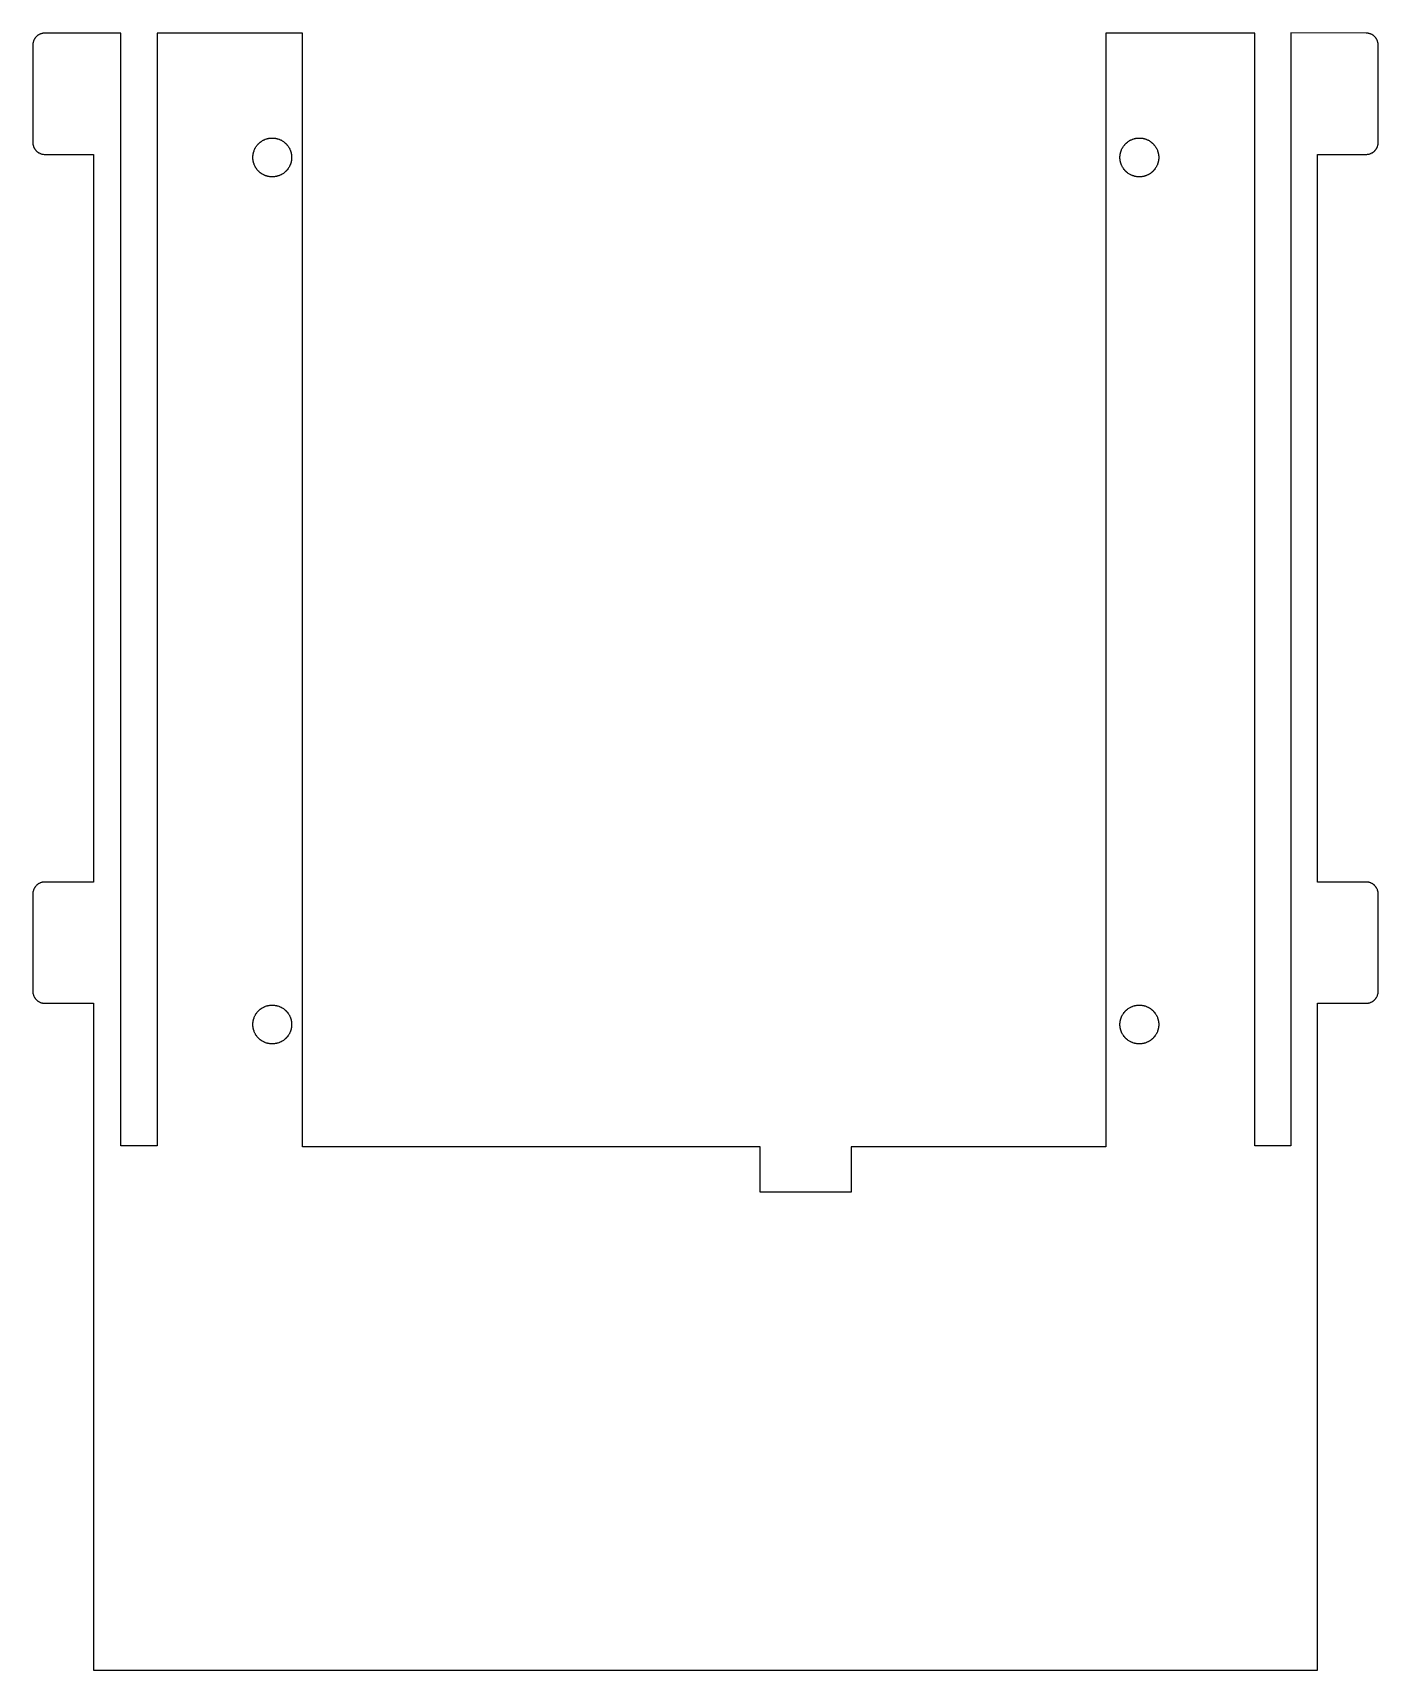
# Model space of a CAD drawing. Header units: metres. Extents: x -5 to 106, y 0 to 135.
import ezdxf

# ---------------------------------------------------------------- set-up
doc = ezdxf.new("R2010")
doc.units = ezdxf.units.M

msp = doc.modelspace()

# ---------------------------------------------------------------- linework, layer by layer
for p, q in [((104.95, 135), (98.75, 135.032)), ((98.75, 135.032), (98.75, 43.25)), ((-4.99902, 134.035), (-5, 134.018)), ((-5, 134.018), (-5, 125.982)), ((-4.99805, 134.069), (-4.99902, 134.053)), ((-4.99902, 134.053), (-4.99902, 134.035)), ((-4.99023, 134.14), (-4.99805, 134.069)), ((-4.9873, 134.156), (-4.99023, 134.14)), ((-4.98438, 134.174), (-4.9873, 134.156)), ((-4.98145, 134.19), (-4.98438, 134.174)), ((-4.97852, 134.208), (-4.98145, 134.19)), ((-4.97461, 134.225), (-4.97852, 134.208)), ((-4.9707, 134.242), (-4.97461, 134.225)), ((-4.95117, 134.309), (-4.9707, 134.242)), ((-4.93359, 134.358), (-4.95117, 134.309)), ((-4.92676, 134.375), (-4.93359, 134.358)), ((-4.9209, 134.391), (-4.92676, 134.375)), ((-4.91309, 134.406), (-4.9209, 134.391)), ((-4.90625, 134.423), (-4.91309, 134.406)), ((-4.88281, 134.47), (-4.90625, 134.423)), ((-4.875, 134.484), (-4.88281, 134.47)), ((-4.86621, 134.5), (-4.875, 134.484)), ((-4.85742, 134.515), (-4.86621, 134.5)), ((-4.84766, 134.53), (-4.85742, 134.515)), ((-4.83887, 134.545), (-4.84766, 134.53)), ((-4.8291, 134.56), (-4.83887, 134.545)), ((-4.81934, 134.573), (-4.8291, 134.56)), ((-4.80859, 134.588), (-4.81934, 134.573)), ((-4.79883, 134.602), (-4.80859, 134.588)), ((-4.77734, 134.629), (-4.79883, 134.602)), ((-4.76562, 134.643), (-4.77734, 134.629)), ((-4.75488, 134.656), (-4.76562, 134.643)), ((-4.71973, 134.694), (-4.75488, 134.656)), ((-4.69434, 134.72), (-4.71973, 134.694)), ((-4.65625, 134.755), (-4.69434, 134.72)), ((-4.64258, 134.766), (-4.65625, 134.755)), ((-4.62891, 134.777), (-4.64258, 134.766)), ((-4.60156, 134.799), (-4.62891, 134.777)), ((-4.58789, 134.809), (-4.60156, 134.799)), ((-4.57324, 134.819), (-4.58789, 134.809)), ((-4.55957, 134.829), (-4.57324, 134.819)), ((-4.54492, 134.839), (-4.55957, 134.829)), ((-4.53027, 134.848), (-4.54492, 134.839)), ((-4.51465, 134.857), (-4.53027, 134.848)), ((-4.5, 134.866), (-4.51465, 134.857)), ((-4.48438, 134.875), (-4.5, 134.866)), ((-4.46973, 134.883), (-4.48438, 134.875)), ((-4.42285, 134.906), (-4.46973, 134.883)), ((-4.40625, 134.913), (-4.42285, 134.906)), ((-4.39062, 134.921), (-4.40625, 134.913)), ((-4.375, 134.927), (-4.39062, 134.921)), ((-4.3584, 134.934), (-4.375, 134.927)), ((-4.30859, 134.951), (-4.3584, 134.934)), ((-4.24219, 134.971), (-4.30859, 134.951)), ((-4.22461, 134.975), (-4.24219, 134.971)), ((-4.20801, 134.979), (-4.22461, 134.975)), ((-4.19043, 134.981), (-4.20801, 134.979)), ((-4.17383, 134.984), (-4.19043, 134.981)), ((-4.15625, 134.987), (-4.17383, 134.984)), ((-4.13965, 134.99), (-4.15625, 134.987)), ((-4.06934, 134.998), (-4.13965, 134.99)), ((-4.05273, 134.999), (-4.06934, 134.998)), ((-4.03516, 134.999), (-4.05273, 134.999)), ((-4.01758, 135), (-4.03516, 134.999)), ((2.25, 135), (-4.01758, 135)), ((2.25, 43.25), (2.25, 135)), ((17.25, 135), (5.25, 135)), ((5.25, 135), (5.25, 43.25)), ((17.2354, 43.168), (17.25, 135)), ((83.5, 135), (83.4854, 43.168)), ((95.7842, 135), (83.5, 135)), ((95.7842, 43.25), (95.7842, 135)), ((104.968, 135), (104.95, 135)), ((104.985, 134.999), (104.968, 135)), ((105.002, 134.999), (104.985, 134.999)), ((105.02, 134.998), (105.002, 134.999)), ((105.072, 134.992), (105.02, 134.998)), ((105.089, 134.99), (105.072, 134.992)), ((105.124, 134.984), (105.089, 134.99)), ((105.141, 134.981), (105.124, 134.984)), ((105.158, 134.979), (105.141, 134.981)), ((105.175, 134.975), (105.158, 134.979)), ((105.192, 134.971), (105.175, 134.975)), ((105.259, 134.951), (105.192, 134.971)), ((105.309, 134.934), (105.259, 134.951)), ((105.324, 134.927), (105.309, 134.934)), ((105.341, 134.921), (105.324, 134.927)), ((105.356, 134.913), (105.341, 134.921)), ((105.373, 134.906), (105.356, 134.913)), ((105.42, 134.883), (105.373, 134.906)), ((105.435, 134.875), (105.42, 134.883)), ((105.45, 134.866), (105.435, 134.875)), ((105.465, 134.857), (105.45, 134.866)), ((105.479, 134.848), (105.465, 134.857)), ((105.495, 134.839), (105.479, 134.848)), ((105.509, 134.829), (105.495, 134.839)), ((105.523, 134.819), (105.509, 134.829)), ((105.538, 134.809), (105.523, 134.819)), ((105.552, 134.799), (105.538, 134.809)), ((105.579, 134.777), (105.552, 134.799)), ((105.593, 134.766), (105.579, 134.777)), ((105.606, 134.755), (105.593, 134.766)), ((105.645, 134.72), (105.606, 134.755)), ((105.657, 134.707), (105.645, 134.72)), ((105.669, 134.694), (105.657, 134.707)), ((105.682, 134.682), (105.669, 134.694)), ((105.705, 134.656), (105.682, 134.682)), ((105.716, 134.643), (105.705, 134.656)), ((105.728, 134.629), (105.716, 134.643)), ((105.749, 134.602), (105.728, 134.629)), ((105.759, 134.588), (105.749, 134.602)), ((105.77, 134.573), (105.759, 134.588)), ((105.779, 134.56), (105.77, 134.573)), ((105.789, 134.545), (105.779, 134.56)), ((105.798, 134.53), (105.789, 134.545)), ((105.808, 134.515), (105.798, 134.53)), ((105.816, 134.5), (105.808, 134.515)), ((105.824, 134.484), (105.816, 134.5)), ((105.833, 134.47), (105.824, 134.484)), ((105.856, 134.423), (105.833, 134.47)), ((105.863, 134.406), (105.856, 134.423)), ((105.877, 134.375), (105.863, 134.406)), ((105.884, 134.358), (105.877, 134.375)), ((105.901, 134.309), (105.884, 134.358)), ((105.916, 134.259), (105.901, 134.309)), ((105.92, 134.242), (105.916, 134.259)), ((105.925, 134.225), (105.92, 134.242)), ((105.928, 134.208), (105.925, 134.225)), ((105.932, 134.19), (105.928, 134.208)), ((105.935, 134.174), (105.932, 134.19)), ((105.938, 134.156), (105.935, 134.174)), ((105.94, 134.14), (105.938, 134.156)), ((105.946, 134.087), (105.94, 134.14)), ((105.947, 134.069), (105.946, 134.087)), ((105.948, 134.053), (105.947, 134.069)), ((105.95, 134.018), (105.948, 134.053)), ((105.95, 125.982), (105.95, 134.018)), ((-5, 125.982), (-4.99902, 125.965)), ((-4.99902, 125.965), (-4.99902, 125.947)), ((-4.99902, 125.947), (-4.99805, 125.931)), ((-4.99805, 125.931), (-4.99023, 125.86)), ((-4.99023, 125.86), (-4.9873, 125.844)), ((-4.9873, 125.844), (-4.98438, 125.826)), ((-4.98438, 125.826), (-4.98145, 125.81)), ((-4.98145, 125.81), (-4.97852, 125.792)), ((-4.97852, 125.792), (-4.97461, 125.775)), ((-4.97461, 125.775), (-4.9707, 125.758)), ((-4.9707, 125.758), (-4.95117, 125.691)), ((-4.95117, 125.691), (-4.93359, 125.642)), ((-4.93359, 125.642), (-4.92676, 125.625)), ((-4.92676, 125.625), (-4.9209, 125.609)), ((-4.9209, 125.609), (-4.91309, 125.594)), ((-4.91309, 125.594), (-4.90625, 125.577)), ((13.3789, 125.574), (13.4082, 125.621)), ((13.4082, 125.621), (13.4395, 125.668)), ((13.4395, 125.668), (13.4893, 125.735)), ((13.4893, 125.735), (13.542, 125.8)), ((13.542, 125.8), (13.5605, 125.82)), ((13.5605, 125.82), (13.5801, 125.841)), ((13.5801, 125.841), (13.5986, 125.861)), ((13.5986, 125.861), (13.6182, 125.882)), ((13.6182, 125.882), (13.6387, 125.901)), ((13.6387, 125.901), (13.6592, 125.92)), ((13.6592, 125.92), (13.6797, 125.939)), ((13.6797, 125.939), (13.7002, 125.958)), ((13.7002, 125.958), (13.7646, 126.011)), ((13.7646, 126.011), (13.832, 126.061)), ((13.832, 126.061), (13.8789, 126.092)), ((13.8789, 126.092), (13.9258, 126.121)), ((13.9258, 126.121), (13.9502, 126.136)), ((13.9502, 126.136), (13.999, 126.163)), ((13.999, 126.163), (14.0234, 126.176)), ((14.0234, 126.176), (14.0488, 126.188)), ((14.0488, 126.188), (14.0996, 126.212)), ((14.0996, 126.212), (14.1504, 126.233)), ((14.1504, 126.233), (14.1768, 126.244)), ((14.1768, 126.244), (14.2031, 126.254)), ((14.2031, 126.254), (14.2822, 126.28)), ((14.2822, 126.28), (14.3086, 126.288)), ((14.3086, 126.288), (14.3359, 126.296)), ((14.3359, 126.296), (14.3633, 126.303)), ((14.3633, 126.303), (14.3896, 126.309)), ((14.3896, 126.309), (14.417, 126.315)), ((14.417, 126.315), (14.4443, 126.32)), ((14.4443, 126.32), (14.4717, 126.326)), ((14.4717, 126.326), (14.5, 126.33)), ((14.5, 126.33), (14.5547, 126.338)), ((14.5547, 126.338), (14.583, 126.341)), ((14.583, 126.341), (14.6104, 126.344)), ((14.6104, 126.344), (14.6387, 126.346)), ((14.6387, 126.346), (14.666, 126.348)), ((14.666, 126.348), (14.7217, 126.35)), ((14.7217, 126.35), (14.7783, 126.35)), ((14.7783, 126.35), (14.834, 126.348)), ((14.834, 126.348), (14.8613, 126.346)), ((14.8613, 126.346), (14.8896, 126.344)), ((14.8896, 126.344), (14.917, 126.341)), ((14.917, 126.341), (14.9453, 126.338)), ((14.9453, 126.338), (15, 126.33)), ((15, 126.33), (15.0283, 126.326)), ((15.0283, 126.326), (15.0557, 126.32)), ((15.0557, 126.32), (15.083, 126.315)), ((15.083, 126.315), (15.1104, 126.309)), ((15.1104, 126.309), (15.1367, 126.303)), ((15.1367, 126.303), (15.1641, 126.296)), ((15.1641, 126.296), (15.1914, 126.288)), ((15.1914, 126.288), (15.2178, 126.28)), ((15.2178, 126.28), (15.2969, 126.254)), ((15.2969, 126.254), (15.3232, 126.244)), ((15.3232, 126.244), (15.3496, 126.233)), ((15.3496, 126.233), (15.4004, 126.212)), ((15.4004, 126.212), (15.4512, 126.188)), ((15.4512, 126.188), (15.4766, 126.176)), ((15.4766, 126.176), (15.501, 126.163)), ((15.501, 126.163), (15.5498, 126.136)), ((15.5498, 126.136), (15.5742, 126.121)), ((15.5742, 126.121), (15.6211, 126.092)), ((15.6211, 126.092), (15.668, 126.061)), ((15.668, 126.061), (15.7354, 126.011)), ((15.7354, 126.011), (15.7998, 125.958)), ((15.7998, 125.958), (15.8203, 125.939)), ((15.8203, 125.939), (15.8408, 125.92)), ((15.8408, 125.92), (15.8613, 125.901)), ((15.8613, 125.901), (15.8818, 125.882)), ((15.8818, 125.882), (15.9014, 125.861)), ((15.9014, 125.861), (15.9199, 125.841)), ((15.9199, 125.841), (15.9395, 125.82)), ((15.9395, 125.82), (15.958, 125.8)), ((15.958, 125.8), (16.0107, 125.735)), ((16.0107, 125.735), (16.0605, 125.668)), ((16.0605, 125.668), (16.0918, 125.621)), ((16.0918, 125.621), (16.1211, 125.574)), ((84.8789, 125.574), (84.9082, 125.621)), ((84.9082, 125.621), (84.9395, 125.668)), ((84.9395, 125.668), (84.9893, 125.735)), ((84.9893, 125.735), (85.042, 125.8)), ((85.042, 125.8), (85.0605, 125.82)), ((85.0605, 125.82), (85.0801, 125.841)), ((85.0801, 125.841), (85.0986, 125.861)), ((85.0986, 125.861), (85.1182, 125.882)), ((85.1182, 125.882), (85.1387, 125.901)), ((85.1387, 125.901), (85.1592, 125.92)), ((85.1592, 125.92), (85.1797, 125.939)), ((85.1797, 125.939), (85.2002, 125.958)), ((85.2002, 125.958), (85.2646, 126.011)), ((85.2646, 126.011), (85.332, 126.061)), ((85.332, 126.061), (85.3789, 126.092)), ((85.3789, 126.092), (85.4258, 126.121)), ((85.4258, 126.121), (85.4502, 126.136)), ((85.4502, 126.136), (85.499, 126.163)), ((85.499, 126.163), (85.5234, 126.176)), ((85.5234, 126.176), (85.5488, 126.188)), ((85.5488, 126.188), (85.5996, 126.212)), ((85.5996, 126.212), (85.6504, 126.233)), ((85.6504, 126.233), (85.6768, 126.244)), ((85.6768, 126.244), (85.7031, 126.254)), ((85.7031, 126.254), (85.7822, 126.28)), ((85.7822, 126.28), (85.8086, 126.288)), ((85.8086, 126.288), (85.8359, 126.296)), ((85.8359, 126.296), (85.8633, 126.303)), ((85.8633, 126.303), (85.8896, 126.309)), ((85.8896, 126.309), (85.917, 126.315)), ((85.917, 126.315), (85.9443, 126.32)), ((85.9443, 126.32), (85.9717, 126.326)), ((85.9717, 126.326), (86, 126.33)), ((86, 126.33), (86.0547, 126.338)), ((86.0547, 126.338), (86.083, 126.341)), ((86.083, 126.341), (86.1104, 126.344)), ((86.1104, 126.344), (86.1387, 126.346)), ((86.1387, 126.346), (86.166, 126.348)), ((86.166, 126.348), (86.2217, 126.35)), ((86.2217, 126.35), (86.2783, 126.35)), ((86.2783, 126.35), (86.334, 126.348)), ((86.334, 126.348), (86.3613, 126.346)), ((86.3613, 126.346), (86.3896, 126.344)), ((86.3896, 126.344), (86.417, 126.341)), ((86.417, 126.341), (86.4453, 126.338)), ((86.4453, 126.338), (86.5, 126.33)), ((86.5, 126.33), (86.5283, 126.326)), ((86.5283, 126.326), (86.5557, 126.32)), ((86.5557, 126.32), (86.583, 126.315)), ((86.583, 126.315), (86.6104, 126.309)), ((86.6104, 126.309), (86.6367, 126.303)), ((86.6367, 126.303), (86.6641, 126.296)), ((86.6641, 126.296), (86.6914, 126.288)), ((86.6914, 126.288), (86.7178, 126.28)), ((86.7178, 126.28), (86.7969, 126.254)), ((86.7969, 126.254), (86.8232, 126.244)), ((86.8232, 126.244), (86.8496, 126.233)), ((86.8496, 126.233), (86.9004, 126.212)), ((86.9004, 126.212), (86.9512, 126.188)), ((86.9512, 126.188), (86.9766, 126.176)), ((86.9766, 126.176), (87.001, 126.163)), ((87.001, 126.163), (87.0498, 126.136)), ((87.0498, 126.136), (87.0742, 126.121)), ((87.0742, 126.121), (87.1211, 126.092)), ((87.1211, 126.092), (87.168, 126.061)), ((87.168, 126.061), (87.2354, 126.011)), ((87.2354, 126.011), (87.2998, 125.958)), ((87.2998, 125.958), (87.3203, 125.939)), ((87.3203, 125.939), (87.3408, 125.92)), ((87.3408, 125.92), (87.3613, 125.901)), ((87.3613, 125.901), (87.3818, 125.882)), ((87.3818, 125.882), (87.4014, 125.861)), ((87.4014, 125.861), (87.4199, 125.841)), ((87.4199, 125.841), (87.4395, 125.82)), ((87.4395, 125.82), (87.458, 125.8)), ((87.458, 125.8), (87.5107, 125.735)), ((87.5107, 125.735), (87.5605, 125.668)), ((87.5605, 125.668), (87.5918, 125.621)), ((87.5918, 125.621), (87.6211, 125.574)), ((105.856, 125.577), (105.863, 125.594)), ((105.863, 125.594), (105.877, 125.625)), ((105.877, 125.625), (105.884, 125.642)), ((105.884, 125.642), (105.901, 125.691)), ((105.901, 125.691), (105.916, 125.741)), ((105.916, 125.741), (105.92, 125.758)), ((105.92, 125.758), (105.925, 125.775)), ((105.925, 125.775), (105.928, 125.792)), ((105.928, 125.792), (105.932, 125.81)), ((105.932, 125.81), (105.935, 125.826)), ((105.935, 125.826), (105.938, 125.844)), ((105.938, 125.844), (105.94, 125.86)), ((105.94, 125.86), (105.946, 125.913)), ((105.946, 125.913), (105.947, 125.931)), ((105.947, 125.931), (105.948, 125.947)), ((105.948, 125.947), (105.95, 125.982)), ((-4.90625, 125.577), (-4.88281, 125.53)), ((-4.88281, 125.53), (-4.875, 125.516)), ((-4.875, 125.516), (-4.86621, 125.5)), ((-4.86621, 125.5), (-4.85742, 125.485)), ((-4.85742, 125.485), (-4.84766, 125.47)), ((-4.84766, 125.47), (-4.83887, 125.455)), ((-4.83887, 125.455), (-4.8291, 125.44)), ((-4.8291, 125.44), (-4.81934, 125.427)), ((-4.81934, 125.427), (-4.80859, 125.412)), ((-4.80859, 125.412), (-4.79883, 125.398)), ((-4.79883, 125.398), (-4.77734, 125.371)), ((-4.77734, 125.371), (-4.76562, 125.357)), ((-4.76562, 125.357), (-4.75488, 125.344)), ((-4.75488, 125.344), (-4.71973, 125.306)), ((-4.71973, 125.306), (-4.69434, 125.28)), ((-4.69434, 125.28), (-4.65625, 125.245)), ((-4.65625, 125.245), (-4.64258, 125.234)), ((-4.64258, 125.234), (-4.62891, 125.223)), ((-4.62891, 125.223), (-4.60156, 125.201)), ((-4.60156, 125.201), (-4.58789, 125.191)), ((-4.58789, 125.191), (-4.57324, 125.181)), ((-4.57324, 125.181), (-4.55957, 125.171)), ((-4.55957, 125.171), (-4.54492, 125.161)), ((-4.54492, 125.161), (-4.53027, 125.152)), ((-4.53027, 125.152), (-4.51465, 125.143)), ((-4.51465, 125.143), (-4.5, 125.134)), ((-4.5, 125.134), (-4.48438, 125.125)), ((-4.48438, 125.125), (-4.46973, 125.117)), ((-4.46973, 125.117), (-4.42285, 125.094)), ((-4.42285, 125.094), (-4.40625, 125.087)), ((-4.40625, 125.087), (-4.39062, 125.079)), ((-4.39062, 125.079), (-4.375, 125.073)), ((-4.375, 125.073), (-4.3584, 125.066)), ((-4.3584, 125.066), (-4.30859, 125.049)), ((-4.30859, 125.049), (-4.24219, 125.029)), ((-4.24219, 125.029), (-4.22461, 125.025)), ((-4.22461, 125.025), (-4.20801, 125.021)), ((-4.20801, 125.021), (-4.19043, 125.019)), ((-4.19043, 125.019), (-4.17383, 125.016)), ((-4.17383, 125.016), (-4.15625, 125.013)), ((-4.15625, 125.013), (-4.13965, 125.01)), ((-4.13965, 125.01), (-4.06934, 125.002)), ((-4.06934, 125.002), (-4.05273, 125.001)), ((-4.05273, 125.001), (-4.03516, 125.001)), ((-4.03516, 125.001), (-4.01758, 125)), ((-4.01758, 125), (0, 125)), ((0, 125), (0, 65)), ((13.1504, 124.778), (13.1523, 124.834)), ((13.1504, 124.722), (13.1504, 124.778)), ((13.1523, 124.666), (13.1504, 124.722)), ((13.1523, 124.834), (13.1543, 124.861)), ((13.1543, 124.639), (13.1523, 124.666)), ((13.1543, 124.861), (13.1562, 124.89)), ((13.1562, 124.61), (13.1543, 124.639)), ((13.1562, 124.89), (13.1592, 124.917)), ((13.1592, 124.583), (13.1562, 124.61)), ((13.1592, 124.917), (13.1621, 124.945)), ((13.1621, 124.555), (13.1592, 124.583)), ((13.1621, 124.945), (13.1699, 125)), ((13.1699, 124.5), (13.1621, 124.555)), ((13.1699, 125), (13.1738, 125.028)), ((13.1738, 124.472), (13.1699, 124.5)), ((13.1738, 125.028), (13.1797, 125.056)), ((13.1797, 124.444), (13.1738, 124.472)), ((13.1797, 125.056), (13.1846, 125.083)), ((13.1846, 124.417), (13.1797, 124.444)), ((13.1846, 125.083), (13.1914, 125.11)), ((13.1914, 124.39), (13.1846, 124.417)), ((13.1914, 125.11), (13.1973, 125.137)), ((13.1973, 124.363), (13.1914, 124.39)), ((13.1973, 125.137), (13.2041, 125.164)), ((13.2041, 124.336), (13.1973, 124.363)), ((13.2041, 125.164), (13.2119, 125.191)), ((13.2119, 124.309), (13.2041, 124.336)), ((13.2119, 125.191), (13.2197, 125.218)), ((13.2197, 124.282), (13.2119, 124.309)), ((13.2197, 125.218), (13.2461, 125.297)), ((13.2461, 124.203), (13.2197, 124.282)), ((13.2461, 125.297), (13.2559, 125.323)), ((13.2559, 125.323), (13.2666, 125.35)), ((13.2666, 125.35), (13.2881, 125.4)), ((13.2881, 125.4), (13.3115, 125.451)), ((13.3115, 125.451), (13.3242, 125.477)), ((13.3242, 125.477), (13.3369, 125.501)), ((13.3369, 125.501), (13.3643, 125.55)), ((13.3643, 125.55), (13.3789, 125.574)), ((16.1211, 125.574), (16.1357, 125.55)), ((16.1357, 125.55), (16.1631, 125.501)), ((16.1631, 125.501), (16.1758, 125.477)), ((16.1758, 125.477), (16.1885, 125.451)), ((16.1885, 125.451), (16.2119, 125.4)), ((16.2119, 125.4), (16.2334, 125.35)), ((16.2334, 125.35), (16.2441, 125.323)), ((16.2441, 125.323), (16.2539, 125.297)), ((16.2539, 125.297), (16.2803, 125.218)), ((16.2803, 124.282), (16.2539, 124.203)), ((16.2803, 125.218), (16.2881, 125.191)), ((16.2881, 124.309), (16.2803, 124.282)), ((16.2881, 125.191), (16.2959, 125.164)), ((16.2959, 124.336), (16.2881, 124.309)), ((16.2959, 125.164), (16.3027, 125.137)), ((16.3027, 124.363), (16.2959, 124.336)), ((16.3027, 125.137), (16.3086, 125.11)), ((16.3086, 124.39), (16.3027, 124.363)), ((16.3086, 125.11), (16.3154, 125.083)), ((16.3154, 124.417), (16.3086, 124.39)), ((16.3154, 125.083), (16.3203, 125.056)), ((16.3203, 124.444), (16.3154, 124.417)), ((16.3203, 125.056), (16.3262, 125.028)), ((16.3262, 124.472), (16.3203, 124.444)), ((16.3262, 125.028), (16.3301, 125)), ((16.3301, 124.5), (16.3262, 124.472)), ((16.3301, 125), (16.3379, 124.945)), ((16.3379, 124.555), (16.3301, 124.5)), ((16.3379, 124.945), (16.3408, 124.917)), ((16.3408, 124.583), (16.3379, 124.555)), ((16.3408, 124.917), (16.3438, 124.89)), ((16.3438, 124.61), (16.3408, 124.583)), ((16.3438, 124.89), (16.3457, 124.861)), ((16.3457, 124.639), (16.3438, 124.61)), ((16.3457, 124.861), (16.3477, 124.834)), ((16.3477, 124.666), (16.3457, 124.639)), ((16.3477, 124.834), (16.3496, 124.778)), ((16.3496, 124.722), (16.3477, 124.666)), ((16.3496, 124.778), (16.3496, 124.722)), ((84.6504, 124.778), (84.6523, 124.834)), ((84.6504, 124.722), (84.6504, 124.778)), ((84.6523, 124.666), (84.6504, 124.722)), ((84.6523, 124.834), (84.6543, 124.861)), ((84.6543, 124.639), (84.6523, 124.666)), ((84.6543, 124.861), (84.6562, 124.89)), ((84.6562, 124.61), (84.6543, 124.639)), ((84.6562, 124.89), (84.6592, 124.917)), ((84.6592, 124.583), (84.6562, 124.61)), ((84.6592, 124.917), (84.6621, 124.945)), ((84.6621, 124.555), (84.6592, 124.583)), ((84.6621, 124.945), (84.6699, 125)), ((84.6699, 124.5), (84.6621, 124.555)), ((84.6699, 125), (84.6738, 125.028)), ((84.6738, 124.472), (84.6699, 124.5)), ((84.6738, 125.028), (84.6797, 125.056)), ((84.6797, 124.444), (84.6738, 124.472)), ((84.6797, 125.056), (84.6846, 125.083)), ((84.6846, 124.417), (84.6797, 124.444)), ((84.6846, 125.083), (84.6914, 125.11)), ((84.6914, 124.39), (84.6846, 124.417)), ((84.6914, 125.11), (84.6973, 125.137)), ((84.6973, 124.363), (84.6914, 124.39)), ((84.6973, 125.137), (84.7041, 125.164)), ((84.7041, 124.336), (84.6973, 124.363)), ((84.7041, 125.164), (84.7119, 125.191)), ((84.7119, 124.309), (84.7041, 124.336)), ((84.7119, 125.191), (84.7197, 125.218)), ((84.7197, 124.282), (84.7119, 124.309)), ((84.7197, 125.218), (84.7461, 125.297)), ((84.7461, 124.203), (84.7197, 124.282)), ((84.7461, 125.297), (84.7559, 125.323)), ((84.7559, 125.323), (84.7666, 125.35)), ((84.7666, 125.35), (84.7881, 125.4)), ((84.7881, 125.4), (84.8115, 125.451)), ((84.8115, 125.451), (84.8242, 125.477)), ((84.8242, 125.477), (84.8369, 125.501)), ((84.8369, 125.501), (84.8643, 125.55)), ((84.8643, 125.55), (84.8789, 125.574)), ((87.6211, 125.574), (87.6357, 125.55)), ((87.6357, 125.55), (87.6631, 125.501)), ((87.6631, 125.501), (87.6758, 125.477)), ((87.6758, 125.477), (87.6885, 125.451)), ((87.6885, 125.451), (87.7119, 125.4)), ((87.7119, 125.4), (87.7334, 125.35)), ((87.7334, 125.35), (87.7441, 125.323)), ((87.7441, 125.323), (87.7539, 125.297)), ((87.7539, 125.297), (87.7803, 125.218)), ((87.7803, 124.282), (87.7539, 124.203)), ((87.7803, 125.218), (87.7881, 125.191)), ((87.7881, 124.309), (87.7803, 124.282)), ((87.7881, 125.191), (87.7959, 125.164)), ((87.7959, 124.336), (87.7881, 124.309)), ((87.7959, 125.164), (87.8027, 125.137)), ((87.8027, 124.363), (87.7959, 124.336)), ((87.8027, 125.137), (87.8086, 125.11)), ((87.8086, 124.39), (87.8027, 124.363)), ((87.8086, 125.11), (87.8154, 125.083)), ((87.8154, 124.417), (87.8086, 124.39)), ((87.8154, 125.083), (87.8203, 125.056)), ((87.8203, 124.444), (87.8154, 124.417)), ((87.8203, 125.056), (87.8262, 125.028)), ((87.8262, 124.472), (87.8203, 124.444)), ((87.8262, 125.028), (87.8301, 125)), ((87.8301, 124.5), (87.8262, 124.472)), ((87.8301, 125), (87.8379, 124.945)), ((87.8379, 124.555), (87.8301, 124.5)), ((87.8379, 124.945), (87.8408, 124.917)), ((87.8408, 124.583), (87.8379, 124.555)), ((87.8408, 124.917), (87.8438, 124.89)), ((87.8438, 124.61), (87.8408, 124.583)), ((87.8438, 124.89), (87.8457, 124.861)), ((87.8457, 124.639), (87.8438, 124.61)), ((87.8457, 124.861), (87.8477, 124.834)), ((87.8477, 124.666), (87.8457, 124.639)), ((87.8477, 124.834), (87.8496, 124.778)), ((87.8496, 124.722), (87.8477, 124.666)), ((87.8496, 124.778), (87.8496, 124.722)), ((100.95, 65), (100.95, 125)), ((100.95, 125), (104.968, 125)), ((104.968, 125), (104.985, 125.001)), ((104.985, 125.001), (105.002, 125.001)), ((105.002, 125.001), (105.02, 125.002)), ((105.02, 125.002), (105.072, 125.008)), ((105.072, 125.008), (105.089, 125.01)), ((105.089, 125.01), (105.124, 125.016)), ((105.124, 125.016), (105.141, 125.019)), ((105.141, 125.019), (105.158, 125.021)), ((105.158, 125.021), (105.175, 125.025)), ((105.175, 125.025), (105.192, 125.029)), ((105.192, 125.029), (105.259, 125.049)), ((105.259, 125.049), (105.309, 125.066)), ((105.309, 125.066), (105.324, 125.073)), ((105.324, 125.073), (105.341, 125.079)), ((105.341, 125.079), (105.356, 125.087)), ((105.356, 125.087), (105.373, 125.094)), ((105.373, 125.094), (105.42, 125.117)), ((105.42, 125.117), (105.435, 125.125)), ((105.435, 125.125), (105.45, 125.134)), ((105.45, 125.134), (105.465, 125.143)), ((105.465, 125.143), (105.479, 125.152)), ((105.479, 125.152), (105.495, 125.161)), ((105.495, 125.161), (105.509, 125.171)), ((105.509, 125.171), (105.523, 125.181)), ((105.523, 125.181), (105.538, 125.191)), ((105.538, 125.191), (105.552, 125.201)), ((105.552, 125.201), (105.579, 125.223)), ((105.579, 125.223), (105.593, 125.234)), ((105.593, 125.234), (105.606, 125.245)), ((105.606, 125.245), (105.645, 125.28)), ((105.645, 125.28), (105.657, 125.293)), ((105.657, 125.293), (105.669, 125.306)), ((105.669, 125.306), (105.682, 125.318)), ((105.682, 125.318), (105.705, 125.344)), ((105.705, 125.344), (105.716, 125.357)), ((105.716, 125.357), (105.728, 125.371)), ((105.728, 125.371), (105.749, 125.398)), ((105.749, 125.398), (105.759, 125.412)), ((105.759, 125.412), (105.77, 125.427)), ((105.77, 125.427), (105.779, 125.44)), ((105.779, 125.44), (105.789, 125.455)), ((105.789, 125.455), (105.798, 125.47)), ((105.798, 125.47), (105.808, 125.485)), ((105.808, 125.485), (105.816, 125.5)), ((105.816, 125.5), (105.824, 125.516)), ((105.824, 125.516), (105.833, 125.53)), ((105.833, 125.53), (105.856, 125.577)), ((13.2559, 124.177), (13.2461, 124.203)), ((13.2666, 124.15), (13.2559, 124.177)), ((13.2881, 124.1), (13.2666, 124.15)), ((13.3115, 124.049), (13.2881, 124.1)), ((13.3242, 124.023), (13.3115, 124.049)), ((13.3369, 123.999), (13.3242, 124.023)), ((13.3643, 123.95), (13.3369, 123.999)), ((13.3789, 123.926), (13.3643, 123.95)), ((13.4082, 123.879), (13.3789, 123.926)), ((13.4395, 123.832), (13.4082, 123.879)), ((13.4893, 123.765), (13.4395, 123.832)), ((13.542, 123.7), (13.4893, 123.765)), ((13.5605, 123.68), (13.542, 123.7)), ((13.5801, 123.659), (13.5605, 123.68)), ((13.5986, 123.639), (13.5801, 123.659)), ((13.6182, 123.618), (13.5986, 123.639)), ((13.6387, 123.599), (13.6182, 123.618)), ((13.6592, 123.58), (13.6387, 123.599)), ((13.6797, 123.561), (13.6592, 123.58)), ((13.7002, 123.542), (13.6797, 123.561)), ((13.7646, 123.489), (13.7002, 123.542)), ((13.832, 123.439), (13.7646, 123.489)), ((13.8789, 123.408), (13.832, 123.439)), ((13.9258, 123.379), (13.8789, 123.408)), ((13.9502, 123.364), (13.9258, 123.379)), ((13.999, 123.337), (13.9502, 123.364)), ((14.0234, 123.324), (13.999, 123.337)), ((14.0488, 123.312), (14.0234, 123.324)), ((14.0996, 123.288), (14.0488, 123.312)), ((14.1504, 123.267), (14.0996, 123.288)), ((14.1768, 123.256), (14.1504, 123.267)), ((14.2031, 123.246), (14.1768, 123.256)), ((14.2822, 123.22), (14.2031, 123.246)), ((14.3086, 123.212), (14.2822, 123.22)), ((14.3359, 123.204), (14.3086, 123.212)), ((14.3633, 123.197), (14.3359, 123.204)), ((14.3896, 123.191), (14.3633, 123.197)), ((14.417, 123.185), (14.3896, 123.191)), ((14.4443, 123.18), (14.417, 123.185)), ((14.4717, 123.174), (14.4443, 123.18)), ((14.5, 123.17), (14.4717, 123.174)), ((14.5547, 123.162), (14.5, 123.17)), ((14.583, 123.159), (14.5547, 123.162)), ((14.6104, 123.156), (14.583, 123.159)), ((14.6387, 123.154), (14.6104, 123.156)), ((14.666, 123.152), (14.6387, 123.154)), ((14.7217, 123.15), (14.666, 123.152)), ((14.7783, 123.15), (14.7217, 123.15)), ((14.834, 123.152), (14.7783, 123.15)), ((14.8613, 123.154), (14.834, 123.152)), ((14.8896, 123.156), (14.8613, 123.154)), ((14.917, 123.159), (14.8896, 123.156)), ((14.9453, 123.162), (14.917, 123.159)), ((15, 123.17), (14.9453, 123.162)), ((15.0283, 123.174), (15, 123.17)), ((15.0557, 123.18), (15.0283, 123.174)), ((15.083, 123.185), (15.0557, 123.18)), ((15.1104, 123.191), (15.083, 123.185)), ((15.1367, 123.197), (15.1104, 123.191)), ((15.1641, 123.204), (15.1367, 123.197)), ((15.1914, 123.212), (15.1641, 123.204)), ((15.2178, 123.22), (15.1914, 123.212)), ((15.2969, 123.246), (15.2178, 123.22)), ((15.3232, 123.256), (15.2969, 123.246)), ((15.3496, 123.267), (15.3232, 123.256)), ((15.4004, 123.288), (15.3496, 123.267)), ((15.4512, 123.312), (15.4004, 123.288)), ((15.4766, 123.324), (15.4512, 123.312)), ((15.501, 123.337), (15.4766, 123.324)), ((15.5498, 123.364), (15.501, 123.337)), ((15.5742, 123.379), (15.5498, 123.364)), ((15.6211, 123.408), (15.5742, 123.379)), ((15.668, 123.439), (15.6211, 123.408)), ((15.7354, 123.489), (15.668, 123.439)), ((15.7998, 123.542), (15.7354, 123.489)), ((15.8203, 123.561), (15.7998, 123.542)), ((15.8408, 123.58), (15.8203, 123.561)), ((15.8613, 123.599), (15.8408, 123.58)), ((15.8818, 123.618), (15.8613, 123.599)), ((15.9014, 123.639), (15.8818, 123.618)), ((15.9199, 123.659), (15.9014, 123.639)), ((15.9395, 123.68), (15.9199, 123.659)), ((15.958, 123.7), (15.9395, 123.68)), ((16.0107, 123.765), (15.958, 123.7)), ((16.0605, 123.832), (16.0107, 123.765)), ((16.0918, 123.879), (16.0605, 123.832)), ((16.1211, 123.926), (16.0918, 123.879)), ((16.1357, 123.95), (16.1211, 123.926)), ((16.1631, 123.999), (16.1357, 123.95)), ((16.1758, 124.023), (16.1631, 123.999)), ((16.1885, 124.049), (16.1758, 124.023)), ((16.2119, 124.1), (16.1885, 124.049)), ((16.2334, 124.15), (16.2119, 124.1)), ((16.2441, 124.177), (16.2334, 124.15)), ((16.2539, 124.203), (16.2441, 124.177)), ((84.7559, 124.177), (84.7461, 124.203)), ((84.7666, 124.15), (84.7559, 124.177)), ((84.7881, 124.1), (84.7666, 124.15)), ((84.8115, 124.049), (84.7881, 124.1)), ((84.8242, 124.023), (84.8115, 124.049)), ((84.8369, 123.999), (84.8242, 124.023)), ((84.8643, 123.95), (84.8369, 123.999)), ((84.8789, 123.926), (84.8643, 123.95)), ((84.9082, 123.879), (84.8789, 123.926)), ((84.9395, 123.832), (84.9082, 123.879)), ((84.9893, 123.765), (84.9395, 123.832)), ((85.042, 123.7), (84.9893, 123.765)), ((85.0605, 123.68), (85.042, 123.7)), ((85.0801, 123.659), (85.0605, 123.68)), ((85.0986, 123.639), (85.0801, 123.659)), ((85.1182, 123.618), (85.0986, 123.639)), ((85.1387, 123.599), (85.1182, 123.618)), ((85.1592, 123.58), (85.1387, 123.599)), ((85.1797, 123.561), (85.1592, 123.58)), ((85.2002, 123.542), (85.1797, 123.561)), ((85.2646, 123.489), (85.2002, 123.542)), ((85.332, 123.439), (85.2646, 123.489)), ((85.3789, 123.408), (85.332, 123.439)), ((85.4258, 123.379), (85.3789, 123.408)), ((85.4502, 123.364), (85.4258, 123.379)), ((85.499, 123.337), (85.4502, 123.364)), ((85.5234, 123.324), (85.499, 123.337)), ((85.5488, 123.312), (85.5234, 123.324)), ((85.5996, 123.288), (85.5488, 123.312)), ((85.6504, 123.267), (85.5996, 123.288)), ((85.6768, 123.256), (85.6504, 123.267)), ((85.7031, 123.246), (85.6768, 123.256)), ((85.7822, 123.22), (85.7031, 123.246)), ((85.8086, 123.212), (85.7822, 123.22)), ((85.8359, 123.204), (85.8086, 123.212)), ((85.8633, 123.197), (85.8359, 123.204)), ((85.8896, 123.191), (85.8633, 123.197)), ((85.917, 123.185), (85.8896, 123.191)), ((85.9443, 123.18), (85.917, 123.185)), ((85.9717, 123.174), (85.9443, 123.18)), ((86, 123.17), (85.9717, 123.174)), ((86.0547, 123.162), (86, 123.17)), ((86.083, 123.159), (86.0547, 123.162)), ((86.1104, 123.156), (86.083, 123.159)), ((86.1387, 123.154), (86.1104, 123.156)), ((86.166, 123.152), (86.1387, 123.154)), ((86.2217, 123.15), (86.166, 123.152)), ((86.2783, 123.15), (86.2217, 123.15)), ((86.334, 123.152), (86.2783, 123.15)), ((86.3613, 123.154), (86.334, 123.152)), ((86.3896, 123.156), (86.3613, 123.154)), ((86.417, 123.159), (86.3896, 123.156)), ((86.4453, 123.162), (86.417, 123.159)), ((86.5, 123.17), (86.4453, 123.162)), ((86.5283, 123.174), (86.5, 123.17)), ((86.5557, 123.18), (86.5283, 123.174)), ((86.583, 123.185), (86.5557, 123.18)), ((86.6104, 123.191), (86.583, 123.185)), ((86.6367, 123.197), (86.6104, 123.191)), ((86.6641, 123.204), (86.6367, 123.197)), ((86.6914, 123.212), (86.6641, 123.204)), ((86.7178, 123.22), (86.6914, 123.212)), ((86.7969, 123.246), (86.7178, 123.22)), ((86.8232, 123.256), (86.7969, 123.246)), ((86.8496, 123.267), (86.8232, 123.256)), ((86.9004, 123.288), (86.8496, 123.267)), ((86.9512, 123.312), (86.9004, 123.288)), ((86.9766, 123.324), (86.9512, 123.312)), ((87.001, 123.337), (86.9766, 123.324)), ((87.0498, 123.364), (87.001, 123.337)), ((87.0742, 123.379), (87.0498, 123.364)), ((87.1211, 123.408), (87.0742, 123.379)), ((87.168, 123.439), (87.1211, 123.408)), ((87.2354, 123.489), (87.168, 123.439)), ((87.2998, 123.542), (87.2354, 123.489)), ((87.3203, 123.561), (87.2998, 123.542)), ((87.3408, 123.58), (87.3203, 123.561)), ((87.3613, 123.599), (87.3408, 123.58)), ((87.3818, 123.618), (87.3613, 123.599)), ((87.4014, 123.639), (87.3818, 123.618)), ((87.4199, 123.659), (87.4014, 123.639)), ((87.4395, 123.68), (87.4199, 123.659)), ((87.458, 123.7), (87.4395, 123.68)), ((87.5107, 123.765), (87.458, 123.7)), ((87.5605, 123.832), (87.5107, 123.765)), ((87.5918, 123.879), (87.5605, 123.832)), ((87.6211, 123.926), (87.5918, 123.879)), ((87.6357, 123.95), (87.6211, 123.926)), ((87.6631, 123.999), (87.6357, 123.95)), ((87.6758, 124.023), (87.6631, 123.999)), ((87.6885, 124.049), (87.6758, 124.023)), ((87.7119, 124.1), (87.6885, 124.049)), ((87.7334, 124.15), (87.7119, 124.1)), ((87.7441, 124.177), (87.7334, 124.15)), ((87.7539, 124.203), (87.7441, 124.177)), ((-4.57324, 64.8193), (-4.58789, 64.8086)), ((-4.55957, 64.8291), (-4.57324, 64.8193)), ((-4.54492, 64.8389), (-4.55957, 64.8291)), ((-4.53027, 64.8477), (-4.54492, 64.8389)), ((-4.51465, 64.8574), (-4.53027, 64.8477)), ((-4.5, 64.8662), (-4.51465, 64.8574)), ((-4.48438, 64.875), (-4.5, 64.8662)), ((-4.46973, 64.8828), (-4.48438, 64.875)), ((-4.42285, 64.9062), (-4.46973, 64.8828)), ((-4.40625, 64.9131), (-4.42285, 64.9062)), ((-4.39062, 64.9209), (-4.40625, 64.9131)), ((-4.375, 64.9268), (-4.39062, 64.9209)), ((-4.3584, 64.9336), (-4.375, 64.9268)), ((-4.30859, 64.9512), (-4.3584, 64.9336)), ((-4.24219, 64.9707), (-4.30859, 64.9512)), ((-4.22461, 64.9746), (-4.24219, 64.9707)), ((-4.20801, 64.9785), (-4.22461, 64.9746)), ((-4.19043, 64.9814), (-4.20801, 64.9785)), ((-4.17383, 64.9844), (-4.19043, 64.9814)), ((-4.15625, 64.9873), (-4.17383, 64.9844)), ((-4.13965, 64.9902), (-4.15625, 64.9873)), ((-4.06934, 64.998), (-4.13965, 64.9902)), ((-4.05273, 64.999), (-4.06934, 64.998)), ((-4.03516, 64.999), (-4.05273, 64.999)), ((-4.01758, 65), (-4.03516, 64.999)), ((0, 65), (-4.01758, 65)), ((104.968, 65), (100.95, 65)), ((104.985, 64.999), (104.968, 65)), ((105.002, 64.999), (104.985, 64.999)), ((105.02, 64.998), (105.002, 64.999)), ((105.072, 64.9922), (105.02, 64.998)), ((105.089, 64.9902), (105.072, 64.9922)), ((105.124, 64.9844), (105.089, 64.9902)), ((105.141, 64.9814), (105.124, 64.9844)), ((105.158, 64.9785), (105.141, 64.9814)), ((105.175, 64.9746), (105.158, 64.9785)), ((105.192, 64.9707), (105.175, 64.9746)), ((105.259, 64.9512), (105.192, 64.9707)), ((105.309, 64.9336), (105.259, 64.9512)), ((105.324, 64.9268), (105.309, 64.9336)), ((105.341, 64.9209), (105.324, 64.9268)), ((105.356, 64.9131), (105.341, 64.9209)), ((105.373, 64.9062), (105.356, 64.9131)), ((105.42, 64.8828), (105.373, 64.9062)), ((105.435, 64.875), (105.42, 64.8828)), ((105.45, 64.8662), (105.435, 64.875)), ((105.465, 64.8574), (105.45, 64.8662)), ((105.479, 64.8477), (105.465, 64.8574)), ((105.495, 64.8389), (105.479, 64.8477)), ((105.509, 64.8291), (105.495, 64.8389)), ((105.523, 64.8193), (105.509, 64.8291)), ((105.538, 64.8086), (105.523, 64.8193)), ((-4.99902, 64.0352), (-5, 64.0176)), ((-5, 64.0176), (-5, 55.9824)), ((-4.99805, 64.0693), (-4.99902, 64.0527)), ((-4.99902, 64.0527), (-4.99902, 64.0352)), ((-4.99023, 64.1396), (-4.99805, 64.0693)), ((-4.9873, 64.1562), (-4.99023, 64.1396)), ((-4.98438, 64.1738), (-4.9873, 64.1562)), ((-4.98145, 64.1904), (-4.98438, 64.1738)), ((-4.97852, 64.208), (-4.98145, 64.1904)), ((-4.97461, 64.2246), (-4.97852, 64.208)), ((-4.9707, 64.2422), (-4.97461, 64.2246)), ((-4.95117, 64.3086), (-4.9707, 64.2422)), ((-4.93359, 64.3584), (-4.95117, 64.3086)), ((-4.92676, 64.375), (-4.93359, 64.3584)), ((-4.9209, 64.3906), (-4.92676, 64.375)), ((-4.91309, 64.4062), (-4.9209, 64.3906)), ((-4.90625, 64.4229), (-4.91309, 64.4062)), ((-4.88281, 64.4697), (-4.90625, 64.4229)), ((-4.875, 64.4844), (-4.88281, 64.4697)), ((-4.86621, 64.5), (-4.875, 64.4844)), ((-4.85742, 64.5146), (-4.86621, 64.5)), ((-4.84766, 64.5303), (-4.85742, 64.5146)), ((-4.83887, 64.5449), (-4.84766, 64.5303)), ((-4.8291, 64.5596), (-4.83887, 64.5449)), ((-4.81934, 64.5732), (-4.8291, 64.5596)), ((-4.80859, 64.5879), (-4.81934, 64.5732)), ((-4.79883, 64.6016), (-4.80859, 64.5879)), ((-4.77734, 64.6289), (-4.79883, 64.6016)), ((-4.76562, 64.6426), (-4.77734, 64.6289)), ((-4.75488, 64.6562), (-4.76562, 64.6426)), ((-4.71973, 64.6943), (-4.75488, 64.6562)), ((-4.69434, 64.7197), (-4.71973, 64.6943)), ((-4.65625, 64.7549), (-4.69434, 64.7197)), ((-4.64258, 64.7656), (-4.65625, 64.7549)), ((-4.62891, 64.7773), (-4.64258, 64.7656)), ((-4.60156, 64.7988), (-4.62891, 64.7773)), ((-4.58789, 64.8086), (-4.60156, 64.7988)), ((105.552, 64.7988), (105.538, 64.8086)), ((105.579, 64.7773), (105.552, 64.7988)), ((105.593, 64.7656), (105.579, 64.7773)), ((105.606, 64.7549), (105.593, 64.7656)), ((105.645, 64.7197), (105.606, 64.7549)), ((105.657, 64.707), (105.645, 64.7197)), ((105.669, 64.6943), (105.657, 64.707)), ((105.682, 64.6816), (105.669, 64.6943)), ((105.705, 64.6562), (105.682, 64.6816)), ((105.716, 64.6426), (105.705, 64.6562)), ((105.728, 64.6289), (105.716, 64.6426)), ((105.749, 64.6016), (105.728, 64.6289)), ((105.759, 64.5879), (105.749, 64.6016)), ((105.77, 64.5732), (105.759, 64.5879)), ((105.779, 64.5596), (105.77, 64.5732)), ((105.789, 64.5449), (105.779, 64.5596)), ((105.798, 64.5303), (105.789, 64.5449)), ((105.808, 64.5146), (105.798, 64.5303)), ((105.816, 64.5), (105.808, 64.5146)), ((105.824, 64.4844), (105.816, 64.5)), ((105.833, 64.4697), (105.824, 64.4844)), ((105.856, 64.4229), (105.833, 64.4697)), ((105.863, 64.4062), (105.856, 64.4229)), ((105.877, 64.375), (105.863, 64.4062)), ((105.884, 64.3584), (105.877, 64.375)), ((105.901, 64.3086), (105.884, 64.3584)), ((105.916, 64.2588), (105.901, 64.3086)), ((105.92, 64.2422), (105.916, 64.2588)), ((105.925, 64.2246), (105.92, 64.2422)), ((105.928, 64.208), (105.925, 64.2246)), ((105.932, 64.1904), (105.928, 64.208)), ((105.935, 64.1738), (105.932, 64.1904)), ((105.938, 64.1562), (105.935, 64.1738)), ((105.94, 64.1396), (105.938, 64.1562)), ((105.946, 64.0869), (105.94, 64.1396)), ((105.947, 64.0693), (105.946, 64.0869)), ((105.948, 64.0527), (105.947, 64.0693)), ((105.95, 64.0176), (105.948, 64.0527)), ((105.95, 55.9824), (105.95, 64.0176)), ((-5, 55.9824), (-4.99902, 55.9648)), ((-4.99902, 55.9648), (-4.99902, 55.9473)), ((-4.99902, 55.9473), (-4.99805, 55.9307)), ((-4.99805, 55.9307), (-4.99023, 55.8604)), ((-4.99023, 55.8604), (-4.9873, 55.8438)), ((-4.9873, 55.8438), (-4.98438, 55.8262)), ((-4.98438, 55.8262), (-4.98145, 55.8096)), ((-4.98145, 55.8096), (-4.97852, 55.792)), ((-4.97852, 55.792), (-4.97461, 55.7754)), ((-4.97461, 55.7754), (-4.9707, 55.7578)), ((-4.9707, 55.7578), (-4.95117, 55.6914)), ((-4.95117, 55.6914), (-4.93359, 55.6416)), ((-4.93359, 55.6416), (-4.92676, 55.625)), ((-4.92676, 55.625), (-4.9209, 55.6094)), ((-4.9209, 55.6094), (-4.91309, 55.5938)), ((-4.91309, 55.5938), (-4.90625, 55.5771)), ((-4.90625, 55.5771), (-4.88281, 55.5303)), ((-4.88281, 55.5303), (-4.875, 55.5156)), ((-4.875, 55.5156), (-4.86621, 55.5)), ((-4.86621, 55.5), (-4.85742, 55.4854)), ((-4.85742, 55.4854), (-4.84766, 55.4697)), ((-4.84766, 55.4697), (-4.83887, 55.4551)), ((-4.83887, 55.4551), (-4.8291, 55.4404)), ((-4.8291, 55.4404), (-4.81934, 55.4268)), ((-4.81934, 55.4268), (-4.80859, 55.4121)), ((-4.80859, 55.4121), (-4.79883, 55.3984)), ((-4.79883, 55.3984), (-4.77734, 55.3711)), ((-4.77734, 55.3711), (-4.76562, 55.3574)), ((105.716, 55.3574), (105.728, 55.3711)), ((105.728, 55.3711), (105.749, 55.3984)), ((105.749, 55.3984), (105.759, 55.4121)), ((105.759, 55.4121), (105.77, 55.4268)), ((105.77, 55.4268), (105.779, 55.4404)), ((105.779, 55.4404), (105.789, 55.4551)), ((105.789, 55.4551), (105.798, 55.4697)), ((105.798, 55.4697), (105.808, 55.4854)), ((105.808, 55.4854), (105.816, 55.5)), ((105.816, 55.5), (105.824, 55.5156)), ((105.824, 55.5156), (105.833, 55.5303)), ((105.833, 55.5303), (105.856, 55.5771)), ((105.856, 55.5771), (105.863, 55.5938)), ((105.863, 55.5938), (105.877, 55.625)), ((105.877, 55.625), (105.884, 55.6416)), ((105.884, 55.6416), (105.901, 55.6914)), ((105.901, 55.6914), (105.916, 55.7412)), ((105.916, 55.7412), (105.92, 55.7578)), ((105.92, 55.7578), (105.925, 55.7754)), ((105.925, 55.7754), (105.928, 55.792)), ((105.928, 55.792), (105.932, 55.8096)), ((105.932, 55.8096), (105.935, 55.8262)), ((105.935, 55.8262), (105.938, 55.8438)), ((105.938, 55.8438), (105.94, 55.8604)), ((105.94, 55.8604), (105.946, 55.9131)), ((105.946, 55.9131), (105.947, 55.9307)), ((105.947, 55.9307), (105.948, 55.9473)), ((105.948, 55.9473), (105.95, 55.9824)), ((-4.76562, 55.3574), (-4.75488, 55.3438)), ((-4.75488, 55.3438), (-4.71973, 55.3057)), ((-4.71973, 55.3057), (-4.69434, 55.2803)), ((-4.69434, 55.2803), (-4.65625, 55.2451)), ((-4.65625, 55.2451), (-4.64258, 55.2344)), ((-4.64258, 55.2344), (-4.62891, 55.2227)), ((-4.62891, 55.2227), (-4.60156, 55.2012)), ((-4.60156, 55.2012), (-4.58789, 55.1914)), ((-4.58789, 55.1914), (-4.57324, 55.1807)), ((-4.57324, 55.1807), (-4.55957, 55.1709)), ((-4.55957, 55.1709), (-4.54492, 55.1611)), ((-4.54492, 55.1611), (-4.53027, 55.1523)), ((-4.53027, 55.1523), (-4.51465, 55.1426)), ((-4.51465, 55.1426), (-4.5, 55.1338)), ((-4.5, 55.1338), (-4.48438, 55.125)), ((-4.48438, 55.125), (-4.46973, 55.1172)), ((-4.46973, 55.1172), (-4.42285, 55.0938)), ((-4.42285, 55.0938), (-4.40625, 55.0869)), ((-4.40625, 55.0869), (-4.39062, 55.0791)), ((-4.39062, 55.0791), (-4.375, 55.0732)), ((-4.375, 55.0732), (-4.3584, 55.0664)), ((-4.3584, 55.0664), (-4.30859, 55.0488)), ((-4.30859, 55.0488), (-4.24219, 55.0293)), ((-4.24219, 55.0293), (-4.22461, 55.0254)), ((-4.22461, 55.0254), (-4.20801, 55.0215)), ((-4.20801, 55.0215), (-4.19043, 55.0186)), ((-4.19043, 55.0186), (-4.17383, 55.0156)), ((-4.17383, 55.0156), (-4.15625, 55.0127)), ((-4.15625, 55.0127), (-4.13965, 55.0098)), ((-4.13965, 55.0098), (-4.06934, 55.002)), ((-4.06934, 55.002), (-4.05273, 55.001)), ((-4.05273, 55.001), (-4.03516, 55.001)), ((-4.03516, 55.001), (-4.01758, 55)), ((-4.01758, 55), (0, 55)), ((0, 55), (0, 0)), ((13.3369, 54.001), (13.3643, 54.0498)), ((13.3643, 54.0498), (13.3789, 54.0742)), ((13.3789, 54.0742), (13.4082, 54.1211)), ((13.4082, 54.1211), (13.4395, 54.168)), ((13.4395, 54.168), (13.4893, 54.2354)), ((13.4893, 54.2354), (13.542, 54.2998)), ((13.542, 54.2998), (13.5605, 54.3203)), ((13.5605, 54.3203), (13.5801, 54.3408)), ((13.5801, 54.3408), (13.5986, 54.3613)), ((13.5986, 54.3613), (13.6182, 54.3818)), ((13.6182, 54.3818), (13.6387, 54.4014)), ((13.6387, 54.4014), (13.6592, 54.4199)), ((13.6592, 54.4199), (13.6797, 54.4395)), ((13.6797, 54.4395), (13.7002, 54.458)), ((13.7002, 54.458), (13.7646, 54.5107)), ((13.7646, 54.5107), (13.832, 54.5605)), ((13.832, 54.5605), (13.8789, 54.5918)), ((13.8789, 54.5918), (13.9258, 54.6211)), ((13.9258, 54.6211), (13.9502, 54.6357)), ((13.9502, 54.6357), (13.999, 54.6631)), ((13.999, 54.6631), (14.0234, 54.6758)), ((14.0234, 54.6758), (14.0488, 54.6885)), ((14.0488, 54.6885), (14.0996, 54.7119)), ((14.0996, 54.7119), (14.1504, 54.7334)), ((14.1504, 54.7334), (14.1768, 54.7441)), ((14.1768, 54.7441), (14.2031, 54.7539)), ((14.2031, 54.7539), (14.2822, 54.7803)), ((14.2822, 54.7803), (14.3086, 54.7881)), ((14.3086, 54.7881), (14.3359, 54.7959)), ((14.3359, 54.7959), (14.3633, 54.8027)), ((14.3633, 54.8027), (14.3896, 54.8086)), ((14.3896, 54.8086), (14.417, 54.8154)), ((14.417, 54.8154), (14.4443, 54.8203)), ((14.4443, 54.8203), (14.4717, 54.8262)), ((14.4717, 54.8262), (14.5, 54.8301)), ((14.5, 54.8301), (14.5547, 54.8379)), ((14.5547, 54.8379), (14.583, 54.8408)), ((14.583, 54.8408), (14.6104, 54.8438)), ((14.6104, 54.8438), (14.6387, 54.8457)), ((14.6387, 54.8457), (14.666, 54.8477)), ((14.666, 54.8477), (14.7217, 54.8496)), ((14.7217, 54.8496), (14.7783, 54.8496)), ((14.7783, 54.8496), (14.834, 54.8477)), ((14.834, 54.8477), (14.8613, 54.8457)), ((14.8613, 54.8457), (14.8896, 54.8438)), ((14.8896, 54.8438), (14.917, 54.8408)), ((14.917, 54.8408), (14.9453, 54.8379)), ((14.9453, 54.8379), (15, 54.8301)), ((15, 54.8301), (15.0283, 54.8262)), ((15.0283, 54.8262), (15.0557, 54.8203)), ((15.0557, 54.8203), (15.083, 54.8154)), ((15.083, 54.8154), (15.1104, 54.8086)), ((15.1104, 54.8086), (15.1367, 54.8027)), ((15.1367, 54.8027), (15.1641, 54.7959)), ((15.1641, 54.7959), (15.1914, 54.7881)), ((15.1914, 54.7881), (15.2178, 54.7803)), ((15.2178, 54.7803), (15.2969, 54.7539)), ((15.2969, 54.7539), (15.3232, 54.7441)), ((15.3232, 54.7441), (15.3496, 54.7334)), ((15.3496, 54.7334), (15.4004, 54.7119)), ((15.4004, 54.7119), (15.4512, 54.6885)), ((15.4512, 54.6885), (15.4766, 54.6758)), ((15.4766, 54.6758), (15.501, 54.6631)), ((15.501, 54.6631), (15.5498, 54.6357)), ((15.5498, 54.6357), (15.5742, 54.6211)), ((15.5742, 54.6211), (15.6211, 54.5918)), ((15.6211, 54.5918), (15.668, 54.5605)), ((15.668, 54.5605), (15.7354, 54.5107)), ((15.7354, 54.5107), (15.7998, 54.458)), ((15.7998, 54.458), (15.8203, 54.4395)), ((15.8203, 54.4395), (15.8408, 54.4199)), ((15.8408, 54.4199), (15.8613, 54.4014)), ((15.8613, 54.4014), (15.8818, 54.3818)), ((15.8818, 54.3818), (15.9014, 54.3613)), ((15.9014, 54.3613), (15.9199, 54.3408)), ((15.9199, 54.3408), (15.9395, 54.3203)), ((15.9395, 54.3203), (15.958, 54.2998)), ((15.958, 54.2998), (16.0107, 54.2354)), ((16.0107, 54.2354), (16.0605, 54.168)), ((16.0605, 54.168), (16.0918, 54.1211)), ((16.0918, 54.1211), (16.1211, 54.0742)), ((16.1211, 54.0742), (16.1357, 54.0498)), ((16.1357, 54.0498), (16.1631, 54.001)), ((84.8369, 54.001), (84.8643, 54.0498)), ((84.8643, 54.0498), (84.8789, 54.0742)), ((84.8789, 54.0742), (84.9082, 54.1211)), ((84.9082, 54.1211), (84.9395, 54.168)), ((84.9395, 54.168), (84.9893, 54.2354)), ((84.9893, 54.2354), (85.042, 54.2998)), ((85.042, 54.2998), (85.0605, 54.3203)), ((85.0605, 54.3203), (85.0801, 54.3408)), ((85.0801, 54.3408), (85.0986, 54.3613)), ((85.0986, 54.3613), (85.1182, 54.3818)), ((85.1182, 54.3818), (85.1387, 54.4014)), ((85.1387, 54.4014), (85.1592, 54.4199)), ((85.1592, 54.4199), (85.1797, 54.4395)), ((85.1797, 54.4395), (85.2002, 54.458)), ((85.2002, 54.458), (85.2646, 54.5107)), ((85.2646, 54.5107), (85.332, 54.5605)), ((85.332, 54.5605), (85.3789, 54.5918)), ((85.3789, 54.5918), (85.4258, 54.6211)), ((85.4258, 54.6211), (85.4502, 54.6357)), ((85.4502, 54.6357), (85.499, 54.6631)), ((85.499, 54.6631), (85.5234, 54.6758)), ((85.5234, 54.6758), (85.5488, 54.6885)), ((85.5488, 54.6885), (85.5996, 54.7119)), ((85.5996, 54.7119), (85.6504, 54.7334)), ((85.6504, 54.7334), (85.6768, 54.7441)), ((85.6768, 54.7441), (85.7031, 54.7539)), ((85.7031, 54.7539), (85.7822, 54.7803)), ((85.7822, 54.7803), (85.8086, 54.7881)), ((85.8086, 54.7881), (85.8359, 54.7959)), ((85.8359, 54.7959), (85.8633, 54.8027)), ((85.8633, 54.8027), (85.8896, 54.8086)), ((85.8896, 54.8086), (85.917, 54.8154)), ((85.917, 54.8154), (85.9443, 54.8203)), ((85.9443, 54.8203), (85.9717, 54.8262)), ((85.9717, 54.8262), (86, 54.8301)), ((86, 54.8301), (86.0547, 54.8379)), ((86.0547, 54.8379), (86.083, 54.8408)), ((86.083, 54.8408), (86.1104, 54.8438)), ((86.1104, 54.8438), (86.1387, 54.8457)), ((86.1387, 54.8457), (86.166, 54.8477)), ((86.166, 54.8477), (86.2217, 54.8496)), ((86.2217, 54.8496), (86.2783, 54.8496)), ((86.2783, 54.8496), (86.334, 54.8477)), ((86.334, 54.8477), (86.3613, 54.8457)), ((86.3613, 54.8457), (86.3896, 54.8438)), ((86.3896, 54.8438), (86.417, 54.8408)), ((86.417, 54.8408), (86.4453, 54.8379)), ((86.4453, 54.8379), (86.5, 54.8301)), ((86.5, 54.8301), (86.5283, 54.8262)), ((86.5283, 54.8262), (86.5557, 54.8203)), ((86.5557, 54.8203), (86.583, 54.8154)), ((86.583, 54.8154), (86.6104, 54.8086)), ((86.6104, 54.8086), (86.6367, 54.8027)), ((86.6367, 54.8027), (86.6641, 54.7959)), ((86.6641, 54.7959), (86.6914, 54.7881)), ((86.6914, 54.7881), (86.7178, 54.7803)), ((86.7178, 54.7803), (86.7969, 54.7539)), ((86.7969, 54.7539), (86.8232, 54.7441)), ((86.8232, 54.7441), (86.8496, 54.7334)), ((86.8496, 54.7334), (86.9004, 54.7119)), ((86.9004, 54.7119), (86.9512, 54.6885)), ((86.9512, 54.6885), (86.9766, 54.6758)), ((86.9766, 54.6758), (87.001, 54.6631)), ((87.001, 54.6631), (87.0498, 54.6357)), ((87.0498, 54.6357), (87.0742, 54.6211)), ((87.0742, 54.6211), (87.1211, 54.5918)), ((87.1211, 54.5918), (87.168, 54.5605)), ((87.168, 54.5605), (87.2354, 54.5107)), ((87.2354, 54.5107), (87.2998, 54.458)), ((87.2998, 54.458), (87.3203, 54.4395)), ((87.3203, 54.4395), (87.3408, 54.4199)), ((87.3408, 54.4199), (87.3613, 54.4014)), ((87.3613, 54.4014), (87.3818, 54.3818)), ((87.3818, 54.3818), (87.4014, 54.3613)), ((87.4014, 54.3613), (87.4199, 54.3408)), ((87.4199, 54.3408), (87.4395, 54.3203)), ((87.4395, 54.3203), (87.458, 54.2998)), ((87.458, 54.2998), (87.5107, 54.2354)), ((87.5107, 54.2354), (87.5605, 54.168)), ((87.5605, 54.168), (87.5918, 54.1211)), ((87.5918, 54.1211), (87.6211, 54.0742)), ((87.6211, 54.0742), (87.6357, 54.0498)), ((87.6357, 54.0498), (87.6631, 54.001)), ((100.95, 55), (104.968, 55)), ((100.95, 0), (100.95, 55)), ((104.968, 55), (104.985, 55.001)), ((104.985, 55.001), (105.002, 55.001)), ((105.002, 55.001), (105.02, 55.002)), ((105.02, 55.002), (105.072, 55.0078)), ((105.072, 55.0078), (105.089, 55.0098)), ((105.089, 55.0098), (105.124, 55.0156)), ((105.124, 55.0156), (105.141, 55.0186)), ((105.141, 55.0186), (105.158, 55.0215)), ((105.158, 55.0215), (105.175, 55.0254)), ((105.175, 55.0254), (105.192, 55.0293)), ((105.192, 55.0293), (105.259, 55.0488)), ((105.259, 55.0488), (105.309, 55.0664)), ((105.309, 55.0664), (105.324, 55.0732)), ((105.324, 55.0732), (105.341, 55.0791)), ((105.341, 55.0791), (105.356, 55.0869)), ((105.356, 55.0869), (105.373, 55.0938)), ((105.373, 55.0938), (105.42, 55.1172)), ((105.42, 55.1172), (105.435, 55.125)), ((105.435, 55.125), (105.45, 55.1338)), ((105.45, 55.1338), (105.465, 55.1426)), ((105.465, 55.1426), (105.479, 55.1523)), ((105.479, 55.1523), (105.495, 55.1611)), ((105.495, 55.1611), (105.509, 55.1709)), ((105.509, 55.1709), (105.523, 55.1807)), ((105.523, 55.1807), (105.538, 55.1914)), ((105.538, 55.1914), (105.552, 55.2012)), ((105.552, 55.2012), (105.579, 55.2227)), ((105.579, 55.2227), (105.593, 55.2344)), ((105.593, 55.2344), (105.606, 55.2451)), ((105.606, 55.2451), (105.645, 55.2803)), ((105.645, 55.2803), (105.657, 55.293)), ((105.657, 55.293), (105.669, 55.3057)), ((105.669, 55.3057), (105.682, 55.3184)), ((105.682, 55.3184), (105.705, 55.3438)), ((105.705, 55.3438), (105.716, 55.3574)), ((13.1504, 53.2783), (13.1523, 53.334)), ((13.1504, 53.2217), (13.1504, 53.2783)), ((13.1523, 53.166), (13.1504, 53.2217)), ((13.1523, 53.334), (13.1543, 53.3613)), ((13.1543, 53.1387), (13.1523, 53.166)), ((13.1543, 53.3613), (13.1562, 53.3896)), ((13.1562, 53.1104), (13.1543, 53.1387)), ((13.1562, 53.3896), (13.1592, 53.417)), ((13.1592, 53.083), (13.1562, 53.1104)), ((13.1592, 53.417), (13.1621, 53.4453)), ((13.1621, 53.0547), (13.1592, 53.083)), ((13.1621, 53.4453), (13.1699, 53.5)), ((13.1699, 53), (13.1621, 53.0547)), ((13.1699, 53.5), (13.1738, 53.5283)), ((13.1738, 52.9717), (13.1699, 53)), ((13.1738, 53.5283), (13.1797, 53.5557)), ((13.1797, 52.9443), (13.1738, 52.9717)), ((13.1797, 53.5557), (13.1846, 53.583)), ((13.1846, 52.917), (13.1797, 52.9443)), ((13.1846, 53.583), (13.1914, 53.6104)), ((13.1914, 52.8896), (13.1846, 52.917)), ((13.1914, 53.6104), (13.1973, 53.6367)), ((13.1973, 52.8633), (13.1914, 52.8896)), ((13.1973, 53.6367), (13.2041, 53.6641)), ((13.2041, 52.8359), (13.1973, 52.8633)), ((13.2041, 53.6641), (13.2119, 53.6914)), ((13.2119, 52.8086), (13.2041, 52.8359)), ((13.2119, 53.6914), (13.2197, 53.7178)), ((13.2197, 52.7822), (13.2119, 52.8086)), ((13.2197, 53.7178), (13.2461, 53.7969)), ((13.2461, 52.7031), (13.2197, 52.7822)), ((13.2461, 53.7969), (13.2559, 53.8232)), ((13.2559, 52.6768), (13.2461, 52.7031)), ((13.2559, 53.8232), (13.2666, 53.8496)), ((13.2666, 52.6504), (13.2559, 52.6768)), ((13.2666, 53.8496), (13.2881, 53.9004)), ((13.2881, 53.9004), (13.3115, 53.9512)), ((13.3115, 53.9512), (13.3242, 53.9766)), ((13.3242, 53.9766), (13.3369, 54.001)), ((16.1631, 54.001), (16.1758, 53.9766)), ((16.1758, 53.9766), (16.1885, 53.9512)), ((16.1885, 53.9512), (16.2119, 53.9004)), ((16.2119, 53.9004), (16.2334, 53.8496)), ((16.2334, 53.8496), (16.2441, 53.8232)), ((16.2441, 52.6768), (16.2334, 52.6504)), ((16.2441, 53.8232), (16.2539, 53.7969)), ((16.2539, 52.7031), (16.2441, 52.6768)), ((16.2539, 53.7969), (16.2803, 53.7178)), ((16.2803, 52.7822), (16.2539, 52.7031)), ((16.2803, 53.7178), (16.2881, 53.6914)), ((16.2881, 52.8086), (16.2803, 52.7822)), ((16.2881, 53.6914), (16.2959, 53.6641)), ((16.2959, 52.8359), (16.2881, 52.8086)), ((16.2959, 53.6641), (16.3027, 53.6367)), ((16.3027, 52.8633), (16.2959, 52.8359)), ((16.3027, 53.6367), (16.3086, 53.6104)), ((16.3086, 52.8896), (16.3027, 52.8633)), ((16.3086, 53.6104), (16.3154, 53.583)), ((16.3154, 52.917), (16.3086, 52.8896)), ((16.3154, 53.583), (16.3203, 53.5557)), ((16.3203, 52.9443), (16.3154, 52.917)), ((16.3203, 53.5557), (16.3262, 53.5283)), ((16.3262, 52.9717), (16.3203, 52.9443)), ((16.3262, 53.5283), (16.3301, 53.5)), ((16.3301, 53), (16.3262, 52.9717)), ((16.3301, 53.5), (16.3379, 53.4453)), ((16.3379, 53.0547), (16.3301, 53)), ((16.3379, 53.4453), (16.3408, 53.417)), ((16.3408, 53.083), (16.3379, 53.0547)), ((16.3408, 53.417), (16.3438, 53.3896)), ((16.3438, 53.1104), (16.3408, 53.083)), ((16.3438, 53.3896), (16.3457, 53.3613)), ((16.3457, 53.1387), (16.3438, 53.1104)), ((16.3457, 53.3613), (16.3477, 53.334)), ((16.3477, 53.166), (16.3457, 53.1387)), ((16.3477, 53.334), (16.3496, 53.2783)), ((16.3496, 53.2217), (16.3477, 53.166)), ((16.3496, 53.2783), (16.3496, 53.2217)), ((84.6504, 53.2783), (84.6523, 53.334)), ((84.6504, 53.2217), (84.6504, 53.2783)), ((84.6523, 53.166), (84.6504, 53.2217)), ((84.6523, 53.334), (84.6543, 53.3613)), ((84.6543, 53.1387), (84.6523, 53.166)), ((84.6543, 53.3613), (84.6562, 53.3896)), ((84.6562, 53.1104), (84.6543, 53.1387)), ((84.6562, 53.3896), (84.6592, 53.417)), ((84.6592, 53.083), (84.6562, 53.1104)), ((84.6592, 53.417), (84.6621, 53.4453)), ((84.6621, 53.0547), (84.6592, 53.083)), ((84.6621, 53.4453), (84.6699, 53.5)), ((84.6699, 53), (84.6621, 53.0547)), ((84.6699, 53.5), (84.6738, 53.5283)), ((84.6738, 52.9717), (84.6699, 53)), ((84.6738, 53.5283), (84.6797, 53.5557)), ((84.6797, 52.9443), (84.6738, 52.9717)), ((84.6797, 53.5557), (84.6846, 53.583)), ((84.6846, 52.917), (84.6797, 52.9443)), ((84.6846, 53.583), (84.6914, 53.6104)), ((84.6914, 52.8896), (84.6846, 52.917)), ((84.6914, 53.6104), (84.6973, 53.6367)), ((84.6973, 52.8633), (84.6914, 52.8896)), ((84.6973, 53.6367), (84.7041, 53.6641)), ((84.7041, 52.8359), (84.6973, 52.8633)), ((84.7041, 53.6641), (84.7119, 53.6914)), ((84.7119, 52.8086), (84.7041, 52.8359)), ((84.7119, 53.6914), (84.7197, 53.7178)), ((84.7197, 52.7822), (84.7119, 52.8086)), ((84.7197, 53.7178), (84.7461, 53.7969)), ((84.7461, 52.7031), (84.7197, 52.7822)), ((84.7461, 53.7969), (84.7559, 53.8232)), ((84.7559, 52.6768), (84.7461, 52.7031)), ((84.7559, 53.8232), (84.7666, 53.8496)), ((84.7666, 52.6504), (84.7559, 52.6768)), ((84.7666, 53.8496), (84.7881, 53.9004)), ((84.7881, 53.9004), (84.8115, 53.9512)), ((84.8115, 53.9512), (84.8242, 53.9766)), ((84.8242, 53.9766), (84.8369, 54.001)), ((87.6631, 54.001), (87.6758, 53.9766)), ((87.6758, 53.9766), (87.6885, 53.9512)), ((87.6885, 53.9512), (87.7119, 53.9004)), ((87.7119, 53.9004), (87.7334, 53.8496)), ((87.7334, 53.8496), (87.7441, 53.8232)), ((87.7441, 52.6768), (87.7334, 52.6504)), ((87.7441, 53.8232), (87.7539, 53.7969)), ((87.7539, 52.7031), (87.7441, 52.6768)), ((87.7539, 53.7969), (87.7803, 53.7178)), ((87.7803, 52.7822), (87.7539, 52.7031)), ((87.7803, 53.7178), (87.7881, 53.6914)), ((87.7881, 52.8086), (87.7803, 52.7822)), ((87.7881, 53.6914), (87.7959, 53.6641)), ((87.7959, 52.8359), (87.7881, 52.8086)), ((87.7959, 53.6641), (87.8027, 53.6367)), ((87.8027, 52.8633), (87.7959, 52.8359)), ((87.8027, 53.6367), (87.8086, 53.6104)), ((87.8086, 52.8896), (87.8027, 52.8633)), ((87.8086, 53.6104), (87.8154, 53.583)), ((87.8154, 52.917), (87.8086, 52.8896)), ((87.8154, 53.583), (87.8203, 53.5557)), ((87.8203, 52.9443), (87.8154, 52.917)), ((87.8203, 53.5557), (87.8262, 53.5283)), ((87.8262, 52.9717), (87.8203, 52.9443)), ((87.8262, 53.5283), (87.8301, 53.5)), ((87.8301, 53), (87.8262, 52.9717)), ((87.8301, 53.5), (87.8379, 53.4453)), ((87.8379, 53.0547), (87.8301, 53)), ((87.8379, 53.4453), (87.8408, 53.417)), ((87.8408, 53.083), (87.8379, 53.0547)), ((87.8408, 53.417), (87.8438, 53.3896)), ((87.8438, 53.1104), (87.8408, 53.083)), ((87.8438, 53.3896), (87.8457, 53.3613)), ((87.8457, 53.1387), (87.8438, 53.1104)), ((87.8457, 53.3613), (87.8477, 53.334)), ((87.8477, 53.166), (87.8457, 53.1387)), ((87.8477, 53.334), (87.8496, 53.2783)), ((87.8496, 53.2217), (87.8477, 53.166)), ((87.8496, 53.2783), (87.8496, 53.2217)), ((13.2881, 52.5996), (13.2666, 52.6504)), ((13.3115, 52.5488), (13.2881, 52.5996)), ((13.3242, 52.5234), (13.3115, 52.5488)), ((13.3369, 52.499), (13.3242, 52.5234)), ((13.3643, 52.4502), (13.3369, 52.499)), ((13.3789, 52.4258), (13.3643, 52.4502)), ((13.4082, 52.3789), (13.3789, 52.4258)), ((13.4395, 52.332), (13.4082, 52.3789)), ((13.4893, 52.2646), (13.4395, 52.332)), ((13.542, 52.2002), (13.4893, 52.2646)), ((13.5605, 52.1797), (13.542, 52.2002)), ((13.5801, 52.1592), (13.5605, 52.1797)), ((13.5986, 52.1387), (13.5801, 52.1592)), ((13.6182, 52.1182), (13.5986, 52.1387)), ((13.6387, 52.0986), (13.6182, 52.1182)), ((13.6592, 52.0801), (13.6387, 52.0986)), ((13.6797, 52.0605), (13.6592, 52.0801)), ((13.7002, 52.042), (13.6797, 52.0605)), ((13.7646, 51.9893), (13.7002, 52.042)), ((13.832, 51.9395), (13.7646, 51.9893)), ((13.8789, 51.9082), (13.832, 51.9395)), ((13.9258, 51.8789), (13.8789, 51.9082)), ((13.9502, 51.8643), (13.9258, 51.8789)), ((13.999, 51.8369), (13.9502, 51.8643)), ((14.0234, 51.8242), (13.999, 51.8369)), ((14.0488, 51.8115), (14.0234, 51.8242)), ((14.0996, 51.7881), (14.0488, 51.8115)), ((14.1504, 51.7666), (14.0996, 51.7881)), ((14.1768, 51.7559), (14.1504, 51.7666)), ((14.2031, 51.7461), (14.1768, 51.7559)), ((14.2822, 51.7197), (14.2031, 51.7461)), ((14.3086, 51.7119), (14.2822, 51.7197)), ((14.3359, 51.7041), (14.3086, 51.7119)), ((14.3633, 51.6973), (14.3359, 51.7041)), ((14.3896, 51.6914), (14.3633, 51.6973)), ((14.417, 51.6846), (14.3896, 51.6914)), ((14.4443, 51.6797), (14.417, 51.6846)), ((14.4717, 51.6738), (14.4443, 51.6797)), ((14.5, 51.6699), (14.4717, 51.6738)), ((14.5547, 51.6621), (14.5, 51.6699)), ((14.583, 51.6592), (14.5547, 51.6621)), ((14.6104, 51.6562), (14.583, 51.6592)), ((14.6387, 51.6543), (14.6104, 51.6562)), ((14.666, 51.6523), (14.6387, 51.6543)), ((14.7217, 51.6504), (14.666, 51.6523)), ((14.7783, 51.6504), (14.7217, 51.6504)), ((14.834, 51.6523), (14.7783, 51.6504)), ((14.8613, 51.6543), (14.834, 51.6523)), ((14.8896, 51.6562), (14.8613, 51.6543)), ((14.917, 51.6592), (14.8896, 51.6562)), ((14.9453, 51.6621), (14.917, 51.6592)), ((15, 51.6699), (14.9453, 51.6621)), ((15.0283, 51.6738), (15, 51.6699)), ((15.0557, 51.6797), (15.0283, 51.6738)), ((15.083, 51.6846), (15.0557, 51.6797)), ((15.1104, 51.6914), (15.083, 51.6846)), ((15.1367, 51.6973), (15.1104, 51.6914)), ((15.1641, 51.7041), (15.1367, 51.6973)), ((15.1914, 51.7119), (15.1641, 51.7041)), ((15.2178, 51.7197), (15.1914, 51.7119)), ((15.2969, 51.7461), (15.2178, 51.7197)), ((15.3232, 51.7559), (15.2969, 51.7461)), ((15.3496, 51.7666), (15.3232, 51.7559)), ((15.4004, 51.7881), (15.3496, 51.7666)), ((15.4512, 51.8115), (15.4004, 51.7881)), ((15.4766, 51.8242), (15.4512, 51.8115)), ((15.501, 51.8369), (15.4766, 51.8242)), ((15.5498, 51.8643), (15.501, 51.8369)), ((15.5742, 51.8789), (15.5498, 51.8643)), ((15.6211, 51.9082), (15.5742, 51.8789)), ((15.668, 51.9395), (15.6211, 51.9082)), ((15.7354, 51.9893), (15.668, 51.9395)), ((15.7998, 52.042), (15.7354, 51.9893)), ((15.8203, 52.0605), (15.7998, 52.042)), ((15.8408, 52.0801), (15.8203, 52.0605)), ((15.8613, 52.0986), (15.8408, 52.0801)), ((15.8818, 52.1182), (15.8613, 52.0986)), ((15.9014, 52.1387), (15.8818, 52.1182)), ((15.9199, 52.1592), (15.9014, 52.1387)), ((15.9395, 52.1797), (15.9199, 52.1592)), ((15.958, 52.2002), (15.9395, 52.1797)), ((16.0107, 52.2646), (15.958, 52.2002)), ((16.0605, 52.332), (16.0107, 52.2646)), ((16.0918, 52.3789), (16.0605, 52.332)), ((16.1211, 52.4258), (16.0918, 52.3789)), ((16.1357, 52.4502), (16.1211, 52.4258)), ((16.1631, 52.499), (16.1357, 52.4502)), ((16.1758, 52.5234), (16.1631, 52.499)), ((16.1885, 52.5488), (16.1758, 52.5234)), ((16.2119, 52.5996), (16.1885, 52.5488)), ((16.2334, 52.6504), (16.2119, 52.5996)), ((84.7881, 52.5996), (84.7666, 52.6504)), ((84.8115, 52.5488), (84.7881, 52.5996)), ((84.8242, 52.5234), (84.8115, 52.5488)), ((84.8369, 52.499), (84.8242, 52.5234)), ((84.8643, 52.4502), (84.8369, 52.499)), ((84.8789, 52.4258), (84.8643, 52.4502)), ((84.9082, 52.3789), (84.8789, 52.4258)), ((84.9395, 52.332), (84.9082, 52.3789)), ((84.9893, 52.2646), (84.9395, 52.332)), ((85.042, 52.2002), (84.9893, 52.2646)), ((85.0605, 52.1797), (85.042, 52.2002)), ((85.0801, 52.1592), (85.0605, 52.1797)), ((85.0986, 52.1387), (85.0801, 52.1592)), ((85.1182, 52.1182), (85.0986, 52.1387)), ((85.1387, 52.0986), (85.1182, 52.1182)), ((85.1592, 52.0801), (85.1387, 52.0986)), ((85.1797, 52.0605), (85.1592, 52.0801)), ((85.2002, 52.042), (85.1797, 52.0605)), ((85.2646, 51.9893), (85.2002, 52.042)), ((85.332, 51.9395), (85.2646, 51.9893)), ((85.3789, 51.9082), (85.332, 51.9395)), ((85.4258, 51.8789), (85.3789, 51.9082)), ((85.4502, 51.8643), (85.4258, 51.8789)), ((85.499, 51.8369), (85.4502, 51.8643)), ((85.5234, 51.8242), (85.499, 51.8369)), ((85.5488, 51.8115), (85.5234, 51.8242)), ((85.5996, 51.7881), (85.5488, 51.8115)), ((85.6504, 51.7666), (85.5996, 51.7881)), ((85.6768, 51.7559), (85.6504, 51.7666)), ((85.7031, 51.7461), (85.6768, 51.7559)), ((85.7822, 51.7197), (85.7031, 51.7461)), ((85.8086, 51.7119), (85.7822, 51.7197)), ((85.8359, 51.7041), (85.8086, 51.7119)), ((85.8633, 51.6973), (85.8359, 51.7041)), ((85.8896, 51.6914), (85.8633, 51.6973)), ((85.917, 51.6846), (85.8896, 51.6914)), ((85.9443, 51.6797), (85.917, 51.6846)), ((85.9717, 51.6738), (85.9443, 51.6797)), ((86, 51.6699), (85.9717, 51.6738)), ((86.0547, 51.6621), (86, 51.6699)), ((86.083, 51.6592), (86.0547, 51.6621)), ((86.1104, 51.6562), (86.083, 51.6592)), ((86.1387, 51.6543), (86.1104, 51.6562)), ((86.166, 51.6523), (86.1387, 51.6543)), ((86.2217, 51.6504), (86.166, 51.6523)), ((86.2783, 51.6504), (86.2217, 51.6504)), ((86.334, 51.6523), (86.2783, 51.6504)), ((86.3613, 51.6543), (86.334, 51.6523)), ((86.3896, 51.6562), (86.3613, 51.6543)), ((86.417, 51.6592), (86.3896, 51.6562)), ((86.4453, 51.6621), (86.417, 51.6592)), ((86.5, 51.6699), (86.4453, 51.6621)), ((86.5283, 51.6738), (86.5, 51.6699)), ((86.5557, 51.6797), (86.5283, 51.6738)), ((86.583, 51.6846), (86.5557, 51.6797)), ((86.6104, 51.6914), (86.583, 51.6846)), ((86.6367, 51.6973), (86.6104, 51.6914)), ((86.6641, 51.7041), (86.6367, 51.6973)), ((86.6914, 51.7119), (86.6641, 51.7041)), ((86.7178, 51.7197), (86.6914, 51.7119)), ((86.7969, 51.7461), (86.7178, 51.7197)), ((86.8232, 51.7559), (86.7969, 51.7461)), ((86.8496, 51.7666), (86.8232, 51.7559)), ((86.9004, 51.7881), (86.8496, 51.7666)), ((86.9512, 51.8115), (86.9004, 51.7881)), ((86.9766, 51.8242), (86.9512, 51.8115)), ((87.001, 51.8369), (86.9766, 51.8242)), ((87.0498, 51.8643), (87.001, 51.8369)), ((87.0742, 51.8789), (87.0498, 51.8643)), ((87.1211, 51.9082), (87.0742, 51.8789)), ((87.168, 51.9395), (87.1211, 51.9082)), ((87.2354, 51.9893), (87.168, 51.9395)), ((87.2998, 52.042), (87.2354, 51.9893)), ((87.3203, 52.0605), (87.2998, 52.042)), ((87.3408, 52.0801), (87.3203, 52.0605)), ((87.3613, 52.0986), (87.3408, 52.0801)), ((87.3818, 52.1182), (87.3613, 52.0986)), ((87.4014, 52.1387), (87.3818, 52.1182)), ((87.4199, 52.1592), (87.4014, 52.1387)), ((87.4395, 52.1797), (87.4199, 52.1592)), ((87.458, 52.2002), (87.4395, 52.1797)), ((87.5107, 52.2646), (87.458, 52.2002)), ((87.5605, 52.332), (87.5107, 52.2646)), ((87.5918, 52.3789), (87.5605, 52.332)), ((87.6211, 52.4258), (87.5918, 52.3789)), ((87.6357, 52.4502), (87.6211, 52.4258)), ((87.6631, 52.499), (87.6357, 52.4502)), ((87.6758, 52.5234), (87.6631, 52.499)), ((87.6885, 52.5488), (87.6758, 52.5234)), ((87.7119, 52.5996), (87.6885, 52.5488)), ((87.7334, 52.6504), (87.7119, 52.5996)), ((5.25, 43.25), (2.25, 43.25)), ((98.75, 43.25), (95.7842, 43.25)), ((54.9785, 43.168), (17.2354, 43.168)), ((54.9854, 39.418), (54.9785, 43.168)), ((83.4854, 43.168), (62.4854, 43.168)), ((62.4854, 43.168), (62.4854, 39.418)), ((62.4854, 39.418), (54.9854, 39.418)), ((0, 0), (100.95, 0))]:
    msp.add_line(p, q)

doc.saveas('drawing.dxf')
